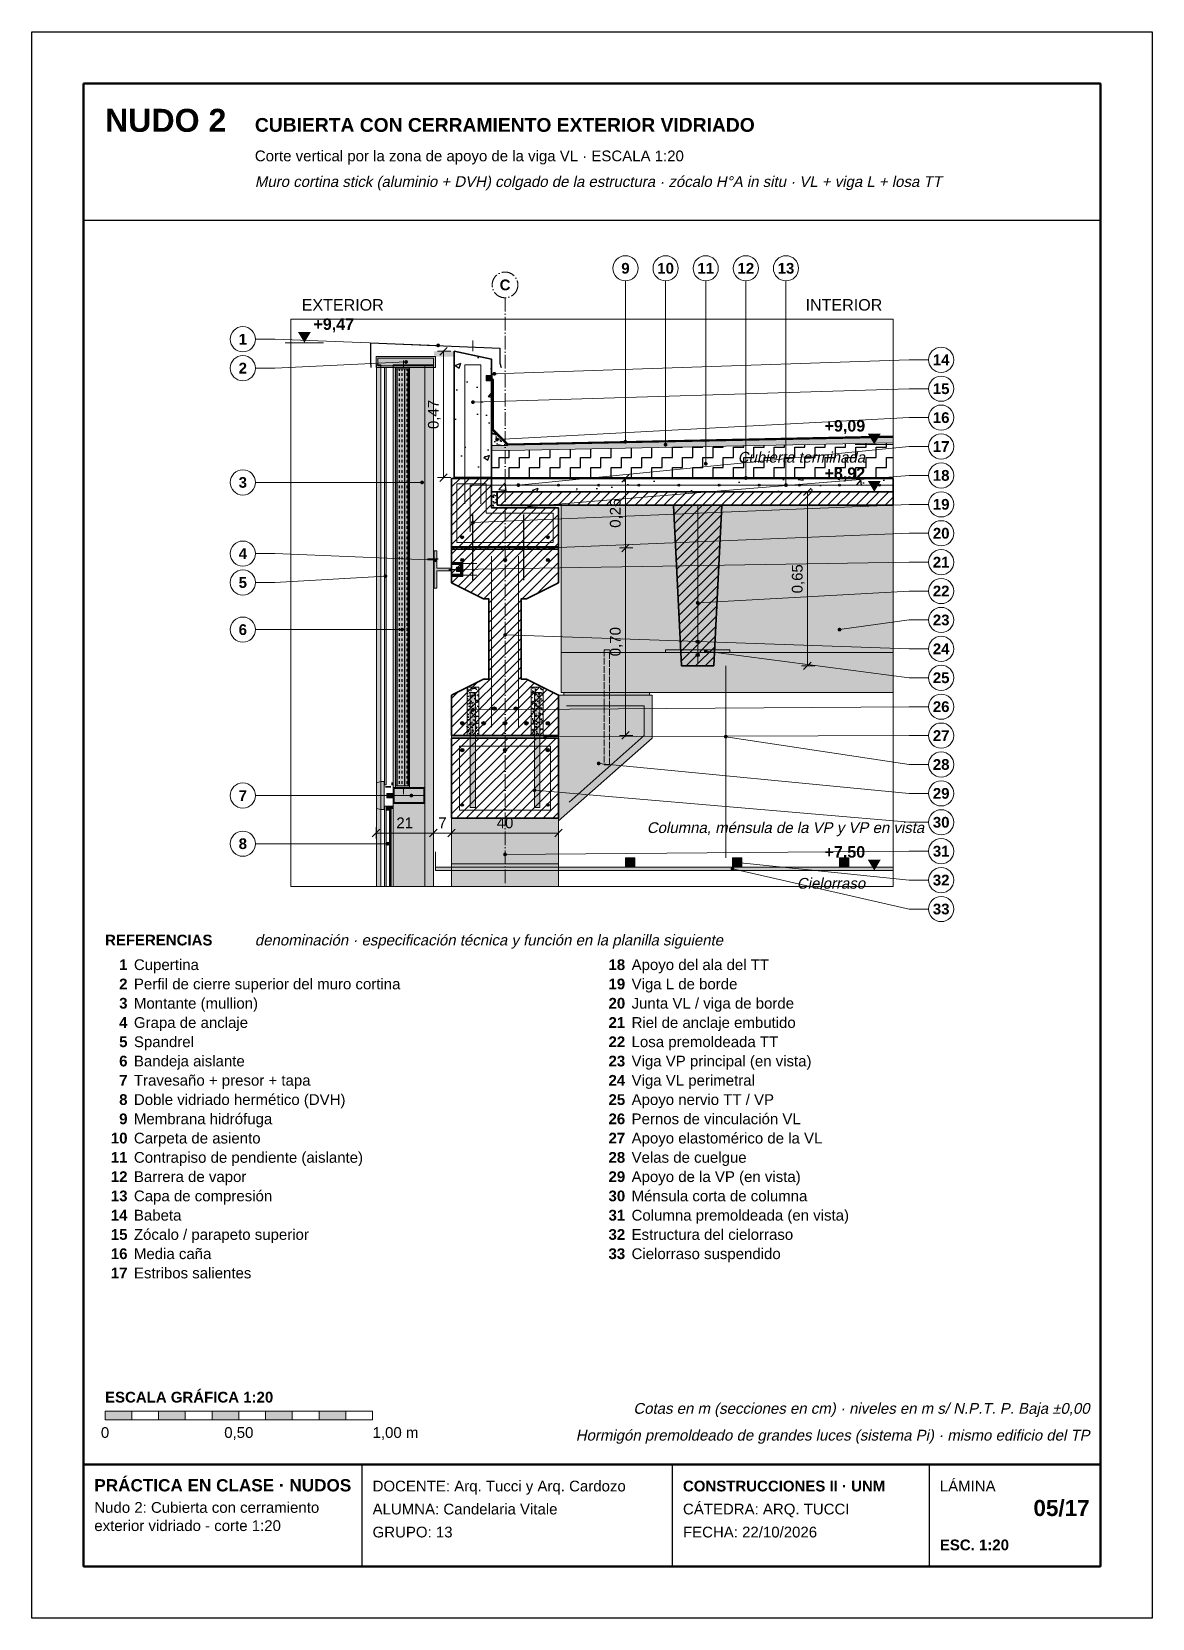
# Model space of a CAD drawing. Header units: millimetres. Extents: x 6 to 4194, y 6 to 5934.
import ezdxf
from ezdxf.enums import TextEntityAlignment as Align

# ---------------------------------------------------------------- set-up
doc = ezdxf.new("R2010")
doc.units = ezdxf.units.MM
doc.header["$LTSCALE"] = 20
doc.linetypes.add('DASHDOT', pattern=[3.556, 2.54, -0.508, 0, -0.508])
doc.linetypes.add('DASHED', pattern=[1.524, 1.27, -0.254])
for name, color, linetype in [('A-ACERO', 250, 'CONTINUOUS'), ('A-AISLACION-EPS', 50, 'CONTINUOUS'), ('A-AISLACION-LANA', 40, 'CONTINUOUS'), ('A-ALUMINIO', 253, 'CONTINUOUS'), ('A-ARMADURAS', 14, 'CONTINUOUS'), ('A-BARRERAS-MEMBRANAS', 7, 'CONTINUOUS'), ('A-CONTORNOS', 7, 'CONTINUOUS'), ('A-GROUT', 251, 'CONTINUOUS'), ('A-HORMIGON-INSITU', 33, 'CONTINUOUS'), ('A-HORMIGON-PREMOLDEADO', 8, 'CONTINUOUS'), ('A-MORTERO-CARPETAS', 252, 'CONTINUOUS'), ('A-NEOPRENO-SELLADORES', 7, 'CONTINUOUS'), ('A-PROYECCION-OCULTO', 8, 'DASHED'), ('A-VIDRIO', 4, 'CONTINUOUS'), ('A-VISTA', 8, 'CONTINUOUS'), ('X-COTAS', 3, 'CONTINUOUS'), ('X-EJES', 1, 'DASHDOT'), ('X-MARCO', 7, 'CONTINUOUS'), ('X-NIVELES', 7, 'CONTINUOUS'), ('X-REFERENCIAS', 1, 'CONTINUOUS'), ('X-ROTULO', 7, 'CONTINUOUS'), ('X-TEXTOS', 7, 'CONTINUOUS')]:
    doc.layers.add(name, color=color, linetype=linetype)
doc.styles.add('ARIAL', font='arial.ttf')
doc.styles.add('ARIAL-B', font='arialbd.ttf')

msp = doc.modelspace()

# ---------------------------------------------------------------- texts
at = {"layer": 'X-COTAS', "style": 'ARIAL'}
for s, p in [('0,47', (1527, 4504)), ('0,26', (2207, 4135)), ('0,65', (2887, 3890)), ('0,70', (2207, 3655))]:
    msp.add_text(s, height=40.1, rotation=90, dxfattribs=at).set_placement(p, align=Align.CENTER)
for s, p in [('21', (1400, 2958)), ('7', (1541, 2958)), ('40', (1775, 2958))]:
    msp.add_text(s, height=40.1, dxfattribs=at).set_placement(p, align=Align.CENTER)
at = {"layer": 'X-EJES', "true_color": 0xcc0000, "style": 'ARIAL-B'}
msp.add_text('C', height=40.1, dxfattribs=at).set_placement((1775, 4968), align=Align.CENTER)
at = {"layer": 'X-NIVELES', "style": 'ARIAL-B'}
msp.add_text('+9,47', height=42.96, dxfattribs=at).set_placement((1059, 4820))
for s, p in [('+9,09', (3121, 4440)), ('+8,92', (3121, 4263)), ('+7,50', (3121, 2848))]:
    msp.add_text(s, height=42.96, dxfattribs=at).set_placement(p, align=Align.RIGHT)
at = {"layer": 'X-NIVELES', "style": 'ARIAL', "oblique": 12}
for s, height, p in [('Cubierta terminada', 40.096, (3121, 4324)), ('Cielorraso', 40.1, (3121, 2732))]:
    msp.add_text(s, height=height, dxfattribs=at).set_placement(p, align=Align.RIGHT)
at = {"layer": 'X-REFERENCIAS', "style": 'ARIAL-B'}
for s, p in [('9', (2225, 5030)), ('10', (2375, 5030)), ('11', (2525, 5030)), ('12', (2675, 5030)), ('13', (2825, 5030)), ('1', (795, 4765)), ('2', (795, 4657)), ('14', (3405, 4688.1)), ('15', (3405, 4580.1)), ('16', (3405, 4472.1)), ('17', (3405, 4364.1)), ('3', (795, 4230)), ('18', (3405, 4256.1)), ('19', (3405, 4148.1)), ('20', (3405, 4040.1)), ('4', (795, 3964)), ('21', (3405, 3932.1)), ('5', (795, 3856)), ('22', (3405, 3824.1)), ('23', (3405, 3716.1)), ('6', (795, 3680)), ('24', (3405, 3608.1)), ('25', (3405, 3500.1)), ('26', (3405, 3392.1)), ('27', (3405, 3284.1)), ('28', (3405, 3176.1)), ('7', (795, 3060)), ('29', (3405, 3068.1)), ('30', (3405, 2960.1)), ('8', (795, 2880)), ('31', (3405, 2852.1)), ('32', (3405, 2744.1)), ('33', (3405, 2636.1))]:
    msp.add_text(s, height=40.1, dxfattribs=at).set_placement(p, align=Align.CENTER)
at = {"layer": 'X-ROTULO'}
for s, height, style, p in [('PRÁCTICA EN CLASE · NUDOS', 45.824, 'ARIAL-B', (240, 480)), ('DOCENTE: Arq. Tucci y Arq. Cardozo', 40.096, 'ARIAL', (1280, 480)), ('CONSTRUCCIONES II · UNM', 40.096, 'ARIAL-B', (2440, 480)), ('LÁMINA', 40.1, 'ARIAL', (3400, 480)), ('Nudo 2: Cubierta con cerramiento', 40.096, 'ARIAL', (240, 400)), ('ALUMNA: Candelaria Vitale', 40.096, 'ARIAL', (1280, 394)), ('CÁTEDRA: ARQ. TUCCI', 40.096, 'ARIAL', (2440, 394)), ('exterior vidriado - corte 1:20', 40.096, 'ARIAL', (240, 332)), ('GRUPO: 13', 40.1, 'ARIAL', (1280, 308)), ('FECHA: 22/10/2026', 40.096, 'ARIAL', (2440, 308)), ('ESC. 1:20', 40.1, 'ARIAL-B', (3400, 260))]:
    msp.add_text(s, height=height, dxfattribs=dict(at, style=style)).set_placement(p)
at = {"layer": 'X-ROTULO', "style": 'ARIAL-B'}
msp.add_text('05/17', height=60.14, dxfattribs=at).set_placement((3960, 388), align=Align.RIGHT)
at = {"layer": 'X-TEXTOS'}
for s, height, style, p in [('NUDO 2', 85.92, 'ARIAL-B', (280, 5560)), ('CUBIERTA CON CERRAMIENTO EXTERIOR VIDRIADO', 51.552, 'ARIAL-B', (840, 5560)), ('Corte vertical por la zona de apoyo de la viga VL · ESCALA 1:20', 40.096, 'ARIAL', (840, 5450)), ('EXTERIOR', 42.96, 'ARIAL', (1015, 4892)), ('REFERENCIAS', 40.096, 'ARIAL-B', (280, 2520)), ('Cupertina', 40.1, 'ARIAL', (388, 2428)), ('Apoyo del ala del TT', 40.096, 'ARIAL', (2248, 2428)), ('Perfil de cierre superior del muro cortina', 40.096, 'ARIAL', (388, 2356)), ('Viga L de borde', 40.096, 'ARIAL', (2248, 2356)), ('Montante (mullion)', 40.096, 'ARIAL', (388, 2284)), ('Junta VL / viga de borde', 40.096, 'ARIAL', (2248, 2284)), ('Grapa de anclaje', 40.096, 'ARIAL', (388, 2212)), ('Riel de anclaje embutido', 40.096, 'ARIAL', (2248, 2212)), ('Spandrel', 40.1, 'ARIAL', (388, 2140)), ('Losa premoldeada TT', 40.096, 'ARIAL', (2248, 2140)), ('Bandeja aislante', 40.096, 'ARIAL', (388, 2068)), ('Viga VP principal (en vista)', 40.096, 'ARIAL', (2248, 2068)), ('Travesaño + presor + tapa', 40.096, 'ARIAL', (388, 1996)), ('Viga VL perimetral', 40.096, 'ARIAL', (2248, 1996)), ('Doble vidriado hermético (DVH)', 40.096, 'ARIAL', (388, 1924)), ('Apoyo nervio TT / VP', 40.096, 'ARIAL', (2248, 1924)), ('Membrana hidrófuga', 40.096, 'ARIAL', (388, 1852)), ('Pernos de vinculación VL', 40.096, 'ARIAL', (2248, 1852)), ('Carpeta de asiento', 40.096, 'ARIAL', (388, 1780)), ('Apoyo elastomérico de la VL', 40.096, 'ARIAL', (2248, 1780)), ('Contrapiso de pendiente (aislante)', 40.096, 'ARIAL', (388, 1708)), ('Velas de cuelgue', 40.096, 'ARIAL', (2248, 1708)), ('Barrera de vapor', 40.096, 'ARIAL', (388, 1636)), ('Apoyo de la VP (en vista)', 40.096, 'ARIAL', (2248, 1636)), ('Capa de compresión', 40.096, 'ARIAL', (388, 1564)), ('Ménsula corta de columna', 40.096, 'ARIAL', (2248, 1564)), ('Babeta', 40.1, 'ARIAL', (388, 1492)), ('Columna premoldeada (en vista)', 40.096, 'ARIAL', (2248, 1492)), ('Zócalo / parapeto superior', 40.096, 'ARIAL', (388, 1420)), ('Estructura del cielorraso', 40.096, 'ARIAL', (2248, 1420)), ('Media caña', 40.1, 'ARIAL', (388, 1348)), ('Cielorraso suspendido', 40.096, 'ARIAL', (2248, 1348)), ('Estribos salientes', 40.096, 'ARIAL', (388, 1276)), ('ESCALA GRÁFICA 1:20', 40.096, 'ARIAL-B', (280, 812)), ('1,00 m', 40.1, 'ARIAL', (1280, 680))]:
    msp.add_text(s, height=height, dxfattribs=dict(at, style=style)).set_placement(p)
at = {"layer": 'X-TEXTOS', "style": 'ARIAL', "oblique": 12}
for s, p in [('Muro cortina stick (aluminio + DVH) colgado de la estructura · zócalo H°A in situ · VL + viga L + losa TT', (840, 5354)), ('Columna, ménsula de la VP y VP en vista', (2305, 2940)), ('denominación · especificación técnica y función en la planilla siguiente', (840, 2520))]:
    msp.add_text(s, height=40.096, dxfattribs=at).set_placement(p)
at = {"layer": 'X-TEXTOS'}
for s, height, style, p in [('INTERIOR', 42.96, 'ARIAL', (3185, 4892)), ('1', 40.1, 'ARIAL-B', (364, 2428)), ('18', 40.1, 'ARIAL-B', (2224, 2428)), ('2', 40.1, 'ARIAL-B', (364, 2356)), ('19', 40.1, 'ARIAL-B', (2224, 2356)), ('3', 40.1, 'ARIAL-B', (364, 2284)), ('20', 40.1, 'ARIAL-B', (2224, 2284)), ('21', 40.1, 'ARIAL-B', (2224, 2212)), ('4', 40.1, 'ARIAL-B', (364, 2212)), ('5', 40.1, 'ARIAL-B', (364, 2140)), ('22', 40.1, 'ARIAL-B', (2224, 2140)), ('6', 40.1, 'ARIAL-B', (364, 2068)), ('23', 40.1, 'ARIAL-B', (2224, 2068)), ('7', 40.1, 'ARIAL-B', (364, 1996)), ('24', 40.1, 'ARIAL-B', (2224, 1996)), ('8', 40.1, 'ARIAL-B', (364, 1924)), ('25', 40.1, 'ARIAL-B', (2224, 1924)), ('9', 40.1, 'ARIAL-B', (364, 1852)), ('26', 40.1, 'ARIAL-B', (2224, 1852)), ('10', 40.1, 'ARIAL-B', (364, 1780)), ('27', 40.1, 'ARIAL-B', (2224, 1780)), ('11', 40.1, 'ARIAL-B', (364, 1708)), ('28', 40.1, 'ARIAL-B', (2224, 1708)), ('12', 40.1, 'ARIAL-B', (364, 1636)), ('29', 40.1, 'ARIAL-B', (2224, 1636)), ('13', 40.1, 'ARIAL-B', (364, 1564)), ('30', 40.1, 'ARIAL-B', (2224, 1564)), ('14', 40.1, 'ARIAL-B', (364, 1492)), ('31', 40.1, 'ARIAL-B', (2224, 1492)), ('15', 40.1, 'ARIAL-B', (364, 1420)), ('32', 40.1, 'ARIAL-B', (2224, 1420)), ('16', 40.1, 'ARIAL-B', (364, 1348)), ('33', 40.1, 'ARIAL-B', (2224, 1348)), ('17', 40.1, 'ARIAL-B', (364, 1276))]:
    msp.add_text(s, height=height, dxfattribs=dict(at, style=style)).set_placement(p, align=Align.RIGHT)
at = {"layer": 'X-TEXTOS', "style": 'ARIAL', "oblique": 12}
for s, p in [('Cotas en m (secciones en cm) · niveles en m s/ N.P.T. P. Baja ±0,00', (3960, 770)), ('Hormigón premoldeado de grandes luces (sistema Pi) · mismo edificio del TP', (3960, 670))]:
    msp.add_text(s, height=40.096, dxfattribs=at).set_placement(p, align=Align.RIGHT)
at = {"layer": 'X-TEXTOS', "style": 'ARIAL'}
for s, p in [('0', (280, 680)), ('0,50', (780, 680))]:
    msp.add_text(s, height=40.1, dxfattribs=at).set_placement(p, align=Align.CENTER)

# ---------------------------------------------------------------- hatches: boundary and pattern name
at = {"layer": 'A-ACERO', "true_color": 0x3b3b3b}
h = msp.add_hatch(color=256, dxfattribs=at)
h.dxf.hatch_style = 1
h.paths.add_polyline_path([(1365, 3110), (1418, 3110), (1418, 4680), (1365, 4680), (1365, 4674), (1412, 4674), (1412, 3116), (1365, 3116)])
h = msp.add_hatch(color=256, dxfattribs=at)
h.dxf.hatch_style = 1
h.paths.add_polyline_path([(1510, 3855), (1520, 3855), (1520, 3920), (1575, 3920), (1575, 3930), (1520, 3930), (1520, 3995), (1510, 3995)])
h = msp.add_hatch(color=256, dxfattribs=at)
h.dxf.hatch_style = 1
h.paths.add_polyline_path([(1575, 3899), (1617, 3899), (1617, 3951), (1575, 3951), (1575, 3943), (1609, 3943), (1609, 3907), (1575, 3907)])
at = {"layer": 'A-ACERO', "true_color": 0x555555}
h = msp.add_hatch(color=256, dxfattribs=at)
h.dxf.hatch_style = 1
h.paths.add_polyline_path([(1593, 3917), (1609, 3917), (1609, 3933), (1593, 3933)])
at = {"layer": 'A-ACERO', "true_color": 0x3b3b3b}
h = msp.add_hatch(color=256, dxfattribs=at)
h.dxf.hatch_style = 1
h.paths.add_polyline_path([(1645, 3295), (1665, 3295), (1665, 3465), (1645, 3465)])
h = msp.add_hatch(color=256, dxfattribs=at)
h.dxf.hatch_style = 1
h.paths.add_polyline_path([(1885, 3295), (1905, 3295), (1905, 3465), (1885, 3465)])
h = msp.add_hatch(color=256, dxfattribs=at)
h.dxf.hatch_style = 1
h.paths.add_polyline_path([(1645, 3035), (1665, 3035), (1665, 3295), (1645, 3295)])
h = msp.add_hatch(color=256, dxfattribs=at)
h.dxf.hatch_style = 1
h.paths.add_polyline_path([(1885, 3035), (1905, 3035), (1905, 3295), (1885, 3295)])
at = {"layer": 'A-ACERO', "true_color": 0x333333}
h = msp.add_hatch(color=256, dxfattribs=at)
h.dxf.hatch_style = 1
h.paths.add_polyline_path([(1327, 3110), (1349, 3110), (1349, 3116), (1327, 3116)])
at = {"layer": 'A-AISLACION-EPS'}
h = msp.add_hatch(dxfattribs=at)
h.set_pattern_fill('ZIGZAG', color=256, scale=6)
h.paths.add_polyline_path([(1725, 4268), (3225, 4268), (3225, 4398), (1725, 4368)])
at = {"layer": 'A-AISLACION-LANA'}
h = msp.add_hatch(dxfattribs=at)
h.set_pattern_fill('INSUL', color=256, scale=3, angle=90)
h.paths.add_polyline_path([(1365, 3116), (1415, 3116), (1415, 4674), (1365, 4674)])
at = {"layer": 'A-ALUMINIO', "true_color": 0x9aa3ab}
h = msp.add_hatch(color=256, dxfattribs=at)
h.dxf.hatch_style = 1
h.paths.add_polyline_path([(1293, 4680), (1515, 4680), (1515, 4720), (1293, 4720)])
at = {"layer": 'A-ALUMINIO', "true_color": 0xb9c0c6}
h = msp.add_hatch(color=256, dxfattribs=at)
h.dxf.hatch_style = 1
h.paths.add_polyline_path([(1295, 3032), (1311, 3028), (1311, 3132), (1295, 3128)])
at = {"layer": 'A-ALUMINIO', "true_color": 0x9aa3ab}
h = msp.add_hatch(color=256, dxfattribs=at)
h.dxf.hatch_style = 1
h.paths.add_polyline_path([(1311, 3028), (1323, 3028), (1323, 3132), (1311, 3132)])
h = msp.add_hatch(color=256, dxfattribs=at)
h.dxf.hatch_style = 1
h.paths.add_polyline_path([(1333, 3072), (1357, 3072), (1357, 3088), (1333, 3088)])
h = msp.add_hatch(color=256, dxfattribs=at)
h.dxf.hatch_style = 1
h.paths.add_polyline_path([(1357, 3050), (1475, 3050), (1475, 3110), (1357, 3110)])
h = msp.add_hatch(color=256, dxfattribs=at)
h.dxf.hatch_style = 1
h.paths.add_polyline_path([(1331, 3026), (1343, 3026), (1343, 3040), (1331, 3040)])
h = msp.add_hatch(color=256, dxfattribs=at)
h.dxf.hatch_style = 1
h.paths.add_polyline_path([(2225, 2812.5), (2260, 2812.5), (2260, 2847), (2225, 2847)])
h = msp.add_hatch(color=256, dxfattribs=at)
h.dxf.hatch_style = 1
h.paths.add_polyline_path([(2625, 2812.5), (2660, 2812.5), (2660, 2847), (2625, 2847)])
h = msp.add_hatch(color=256, dxfattribs=at)
h.dxf.hatch_style = 1
h.paths.add_polyline_path([(3025, 2812.5), (3060, 2812.5), (3060, 2847), (3025, 2847)])
at = {"layer": 'A-ARMADURAS'}
h = msp.add_hatch(color=256, dxfattribs=at)
h.dxf.hatch_style = 1
h.paths.add_polyline_path([(1828.4, 4240), (1828.2, 4241.1), (1827.8, 4242), (1827, 4242.8), (1826.1, 4243.2), (1825, 4243.4), (1823.9, 4243.2), (1823, 4242.8), (1822.2, 4242), (1821.8, 4241.1), (1821.6, 4240), (1821.8, 4238.9), (1822.2, 4238), (1823, 4237.2), (1823.9, 4236.8), (1825, 4236.6), (1826.1, 4236.8), (1827, 4237.2), (1827.8, 4238), (1828.2, 4238.9)])
h = msp.add_hatch(color=256, dxfattribs=at)
h.dxf.hatch_style = 1
h.paths.add_polyline_path([(1978.4, 4240), (1978.2, 4241.1), (1977.8, 4242), (1977, 4242.8), (1976.1, 4243.2), (1975, 4243.4), (1973.9, 4243.2), (1973, 4242.8), (1972.2, 4242), (1971.8, 4241.1), (1971.6, 4240), (1971.8, 4238.9), (1972.2, 4238), (1973, 4237.2), (1973.9, 4236.8), (1975, 4236.6), (1976.1, 4236.8), (1977, 4237.2), (1977.8, 4238), (1978.2, 4238.9)])
h = msp.add_hatch(color=256, dxfattribs=at)
h.dxf.hatch_style = 1
h.paths.add_polyline_path([(2128.4, 4240), (2128.2, 4241.1), (2127.8, 4242), (2127, 4242.8), (2126.1, 4243.2), (2125, 4243.4), (2123.9, 4243.2), (2123, 4242.8), (2122.2, 4242), (2121.8, 4241.1), (2121.6, 4240), (2121.8, 4238.9), (2122.2, 4238), (2123, 4237.2), (2123.9, 4236.8), (2125, 4236.6), (2126.1, 4236.8), (2127, 4237.2), (2127.8, 4238), (2128.2, 4238.9)])
h = msp.add_hatch(color=256, dxfattribs=at)
h.dxf.hatch_style = 1
h.paths.add_polyline_path([(2278.4, 4240), (2278.2, 4241.1), (2277.8, 4242), (2277, 4242.8), (2276.1, 4243.2), (2275, 4243.4), (2273.9, 4243.2), (2273, 4242.8), (2272.2, 4242), (2271.8, 4241.1), (2271.6, 4240), (2271.8, 4238.9), (2272.2, 4238), (2273, 4237.2), (2273.9, 4236.8), (2275, 4236.6), (2276.1, 4236.8), (2277, 4237.2), (2277.8, 4238), (2278.2, 4238.9)])
h = msp.add_hatch(color=256, dxfattribs=at)
h.dxf.hatch_style = 1
h.paths.add_polyline_path([(2428.4, 4240), (2428.2, 4241.1), (2427.8, 4242), (2427, 4242.8), (2426.1, 4243.2), (2425, 4243.4), (2423.9, 4243.2), (2423, 4242.8), (2422.2, 4242), (2421.8, 4241.1), (2421.6, 4240), (2421.8, 4238.9), (2422.2, 4238), (2423, 4237.2), (2423.9, 4236.8), (2425, 4236.6), (2426.1, 4236.8), (2427, 4237.2), (2427.8, 4238), (2428.2, 4238.9)])
h = msp.add_hatch(color=256, dxfattribs=at)
h.dxf.hatch_style = 1
h.paths.add_polyline_path([(2578.4, 4240), (2578.2, 4241.1), (2577.8, 4242), (2577, 4242.8), (2576.1, 4243.2), (2575, 4243.4), (2573.9, 4243.2), (2573, 4242.8), (2572.2, 4242), (2571.8, 4241.1), (2571.6, 4240), (2571.8, 4238.9), (2572.2, 4238), (2573, 4237.2), (2573.9, 4236.8), (2575, 4236.6), (2576.1, 4236.8), (2577, 4237.2), (2577.8, 4238), (2578.2, 4238.9)])
h = msp.add_hatch(color=256, dxfattribs=at)
h.dxf.hatch_style = 1
h.paths.add_polyline_path([(2728.4, 4240), (2728.2, 4241.1), (2727.8, 4242), (2727, 4242.8), (2726.1, 4243.2), (2725, 4243.4), (2723.9, 4243.2), (2723, 4242.8), (2722.2, 4242), (2721.8, 4241.1), (2721.6, 4240), (2721.8, 4238.9), (2722.2, 4238), (2723, 4237.2), (2723.9, 4236.8), (2725, 4236.6), (2726.1, 4236.8), (2727, 4237.2), (2727.8, 4238), (2728.2, 4238.9)])
h = msp.add_hatch(color=256, dxfattribs=at)
h.dxf.hatch_style = 1
h.paths.add_polyline_path([(2878.4, 4240), (2878.2, 4241.1), (2877.8, 4242), (2877, 4242.8), (2876.1, 4243.2), (2875, 4243.4), (2873.9, 4243.2), (2873, 4242.8), (2872.2, 4242), (2871.8, 4241.1), (2871.6, 4240), (2871.8, 4238.9), (2872.2, 4238), (2873, 4237.2), (2873.9, 4236.8), (2875, 4236.6), (2876.1, 4236.8), (2877, 4237.2), (2877.8, 4238), (2878.2, 4238.9)])
h = msp.add_hatch(color=256, dxfattribs=at)
h.dxf.hatch_style = 1
h.paths.add_polyline_path([(3028.4, 4240), (3028.2, 4241.1), (3027.8, 4242), (3027, 4242.8), (3026.1, 4243.2), (3025, 4243.4), (3023.9, 4243.2), (3023, 4242.8), (3022.2, 4242), (3021.8, 4241.1), (3021.6, 4240), (3021.8, 4238.9), (3022.2, 4238), (3023, 4237.2), (3023.9, 4236.8), (3025, 4236.6), (3026.1, 4236.8), (3027, 4237.2), (3027.8, 4238), (3028.2, 4238.9)])
h = msp.add_hatch(color=256, dxfattribs=at)
h.dxf.hatch_style = 1
h.paths.add_polyline_path([(3178.4, 4240), (3178.2, 4241.1), (3177.8, 4242), (3177, 4242.8), (3176.1, 4243.2), (3175, 4243.4), (3173.9, 4243.2), (3173, 4242.8), (3172.2, 4242), (3171.8, 4241.1), (3171.6, 4240), (3171.8, 4238.9), (3172.2, 4238), (3173, 4237.2), (3173.9, 4236.8), (3175, 4236.6), (3176.1, 4236.8), (3177, 4237.2), (3177.8, 4238), (3178.2, 4238.9)])
h = msp.add_hatch(color=256, dxfattribs=at)
h.dxf.hatch_style = 1
h.paths.add_polyline_path([(1620.2, 4045), (1619.9, 4046.6), (1619.2, 4048.1), (1618.1, 4049.2), (1616.6, 4049.9), (1615, 4050.2), (1613.4, 4049.9), (1611.9, 4049.2), (1610.8, 4048.1), (1610.1, 4046.6), (1609.8, 4045), (1610.1, 4043.4), (1610.8, 4041.9), (1611.9, 4040.8), (1613.4, 4040.1), (1615, 4039.8), (1616.6, 4040.1), (1618.1, 4040.8), (1619.2, 4041.9), (1619.9, 4043.4)])
h = msp.add_hatch(color=256, dxfattribs=at)
h.dxf.hatch_style = 1
h.paths.add_polyline_path([(1940.2, 4045), (1939.9, 4046.6), (1939.2, 4048.1), (1938.1, 4049.2), (1936.6, 4049.9), (1935, 4050.2), (1933.4, 4049.9), (1931.9, 4049.2), (1930.8, 4048.1), (1930.1, 4046.6), (1929.8, 4045), (1930.1, 4043.4), (1930.8, 4041.9), (1931.9, 4040.8), (1933.4, 4040.1), (1935, 4039.8), (1936.6, 4040.1), (1938.1, 4040.8), (1939.2, 4041.9), (1939.9, 4043.4)])
h = msp.add_hatch(color=256, dxfattribs=at)
h.dxf.hatch_style = 1
h.paths.add_polyline_path([(1620.6, 3960), (1620.3, 3961.7), (1619.5, 3963.3), (1618.3, 3964.5), (1616.7, 3965.3), (1615, 3965.6), (1613.3, 3965.3), (1611.7, 3964.5), (1610.5, 3963.3), (1609.7, 3961.7), (1609.4, 3960), (1609.7, 3958.3), (1610.5, 3956.7), (1611.7, 3955.5), (1613.3, 3954.7), (1615, 3954.4), (1616.7, 3954.7), (1618.3, 3955.5), (1619.5, 3956.7), (1620.3, 3958.3)])
h = msp.add_hatch(color=256, dxfattribs=at)
h.dxf.hatch_style = 1
h.paths.add_polyline_path([(1780.6, 3960), (1780.3, 3961.7), (1779.5, 3963.3), (1778.3, 3964.5), (1776.7, 3965.3), (1775, 3965.6), (1773.3, 3965.3), (1771.7, 3964.5), (1770.5, 3963.3), (1769.7, 3961.7), (1769.4, 3960), (1769.7, 3958.3), (1770.5, 3956.7), (1771.7, 3955.5), (1773.3, 3954.7), (1775, 3954.4), (1776.7, 3954.7), (1778.3, 3955.5), (1779.5, 3956.7), (1780.3, 3958.3)])
h = msp.add_hatch(color=256, dxfattribs=at)
h.dxf.hatch_style = 1
h.paths.add_polyline_path([(1940.6, 3960), (1940.3, 3961.7), (1939.5, 3963.3), (1938.3, 3964.5), (1936.7, 3965.3), (1935, 3965.6), (1933.3, 3965.3), (1931.7, 3964.5), (1930.5, 3963.3), (1929.7, 3961.7), (1929.4, 3960), (1929.7, 3958.3), (1930.5, 3956.7), (1931.7, 3955.5), (1933.3, 3954.7), (1935, 3954.4), (1936.7, 3954.7), (1938.3, 3955.5), (1939.5, 3956.7), (1940.3, 3958.3)])
h = msp.add_hatch(color=256, dxfattribs=at)
h.dxf.hatch_style = 1
h.paths.add_polyline_path([(2501, 3655), (2500.7, 3656.9), (2499.9, 3658.5), (2498.5, 3659.9), (2496.9, 3660.7), (2495, 3661), (2493.1, 3660.7), (2491.5, 3659.9), (2490.1, 3658.5), (2489.3, 3656.9), (2489, 3655), (2489.3, 3653.1), (2490.1, 3651.5), (2491.5, 3650.1), (2493.1, 3649.3), (2495, 3649), (2496.9, 3649.3), (2498.5, 3650.1), (2499.9, 3651.5), (2500.7, 3653.1)])
h = msp.add_hatch(color=256, dxfattribs=at)
h.dxf.hatch_style = 1
h.paths.add_polyline_path([(2501, 3605), (2500.7, 3606.9), (2499.9, 3608.5), (2498.5, 3609.9), (2496.9, 3610.7), (2495, 3611), (2493.1, 3610.7), (2491.5, 3609.9), (2490.1, 3608.5), (2489.3, 3606.9), (2489, 3605), (2489.3, 3603.1), (2490.1, 3601.5), (2491.5, 3600.1), (2493.1, 3599.3), (2495, 3599), (2496.9, 3599.3), (2498.5, 3600.1), (2499.9, 3601.5), (2500.7, 3603.1)])
h = msp.add_hatch(color=256, dxfattribs=at)
h.dxf.hatch_style = 1
h.paths.add_polyline_path([(1741.4, 3405), (1741.1, 3407), (1740.2, 3408.8), (1738.8, 3410.2), (1737, 3411.1), (1735, 3411.4), (1733, 3411.1), (1731.2, 3410.2), (1729.8, 3408.8), (1728.9, 3407), (1728.6, 3405), (1728.9, 3403), (1729.8, 3401.2), (1731.2, 3399.8), (1733, 3398.9), (1735, 3398.6), (1737, 3398.9), (1738.8, 3399.8), (1740.2, 3401.2), (1741.1, 3403)])
h = msp.add_hatch(color=256, dxfattribs=at)
h.dxf.hatch_style = 1
h.paths.add_polyline_path([(1821.4, 3405), (1821.1, 3407), (1820.2, 3408.8), (1818.8, 3410.2), (1817, 3411.1), (1815, 3411.4), (1813, 3411.1), (1811.2, 3410.2), (1809.8, 3408.8), (1808.9, 3407), (1808.6, 3405), (1808.9, 3403), (1809.8, 3401.2), (1811.2, 3399.8), (1813, 3398.9), (1815, 3398.6), (1817, 3398.9), (1818.8, 3399.8), (1820.2, 3401.2), (1821.1, 3403)])
h = msp.add_hatch(color=256, dxfattribs=at)
h.dxf.hatch_style = 1
h.paths.add_polyline_path([(1621.4, 3350), (1621.1, 3352), (1620.2, 3353.8), (1618.8, 3355.2), (1617, 3356.1), (1615, 3356.4), (1613, 3356.1), (1611.2, 3355.2), (1609.8, 3353.8), (1608.9, 3352), (1608.6, 3350), (1608.9, 3348), (1609.8, 3346.2), (1611.2, 3344.8), (1613, 3343.9), (1615, 3343.6), (1617, 3343.9), (1618.8, 3344.8), (1620.2, 3346.2), (1621.1, 3348)])
h = msp.add_hatch(color=256, dxfattribs=at)
h.dxf.hatch_style = 1
h.paths.add_polyline_path([(1701.4, 3350), (1701.1, 3352), (1700.2, 3353.8), (1698.8, 3355.2), (1697, 3356.1), (1695, 3356.4), (1693, 3356.1), (1691.2, 3355.2), (1689.8, 3353.8), (1688.9, 3352), (1688.6, 3350), (1688.9, 3348), (1689.8, 3346.2), (1691.2, 3344.8), (1693, 3343.9), (1695, 3343.6), (1697, 3343.9), (1698.8, 3344.8), (1700.2, 3346.2), (1701.1, 3348)])
h = msp.add_hatch(color=256, dxfattribs=at)
h.dxf.hatch_style = 1
h.paths.add_polyline_path([(1781.4, 3350), (1781.1, 3352), (1780.2, 3353.8), (1778.8, 3355.2), (1777, 3356.1), (1775, 3356.4), (1773, 3356.1), (1771.2, 3355.2), (1769.8, 3353.8), (1768.9, 3352), (1768.6, 3350), (1768.9, 3348), (1769.8, 3346.2), (1771.2, 3344.8), (1773, 3343.9), (1775, 3343.6), (1777, 3343.9), (1778.8, 3344.8), (1780.2, 3346.2), (1781.1, 3348)])
h = msp.add_hatch(color=256, dxfattribs=at)
h.dxf.hatch_style = 1
h.paths.add_polyline_path([(1861.4, 3350), (1861.1, 3352), (1860.2, 3353.8), (1858.8, 3355.2), (1857, 3356.1), (1855, 3356.4), (1853, 3356.1), (1851.2, 3355.2), (1849.8, 3353.8), (1848.9, 3352), (1848.6, 3350), (1848.9, 3348), (1849.8, 3346.2), (1851.2, 3344.8), (1853, 3343.9), (1855, 3343.6), (1857, 3343.9), (1858.8, 3344.8), (1860.2, 3346.2), (1861.1, 3348)])
h = msp.add_hatch(color=256, dxfattribs=at)
h.dxf.hatch_style = 1
h.paths.add_polyline_path([(1941.4, 3350), (1941.1, 3352), (1940.2, 3353.8), (1938.8, 3355.2), (1937, 3356.1), (1935, 3356.4), (1933, 3356.1), (1931.2, 3355.2), (1929.8, 3353.8), (1928.9, 3352), (1928.6, 3350), (1928.9, 3348), (1929.8, 3346.2), (1931.2, 3344.8), (1933, 3343.9), (1935, 3343.6), (1937, 3343.9), (1938.8, 3344.8), (1940.2, 3346.2), (1941.1, 3348)])
h = msp.add_hatch(color=256, dxfattribs=at)
h.dxf.hatch_style = 1
h.paths.add_polyline_path([(1621, 3250), (1620.7, 3251.9), (1619.9, 3253.5), (1618.5, 3254.9), (1616.9, 3255.7), (1615, 3256), (1613.1, 3255.7), (1611.5, 3254.9), (1610.1, 3253.5), (1609.3, 3251.9), (1609, 3250), (1609.3, 3248.1), (1610.1, 3246.5), (1611.5, 3245.1), (1613.1, 3244.3), (1615, 3244), (1616.9, 3244.3), (1618.5, 3245.1), (1619.9, 3246.5), (1620.7, 3248.1)])
h = msp.add_hatch(color=256, dxfattribs=at)
h.dxf.hatch_style = 1
h.paths.add_polyline_path([(1781, 3250), (1780.7, 3251.9), (1779.9, 3253.5), (1778.5, 3254.9), (1776.9, 3255.7), (1775, 3256), (1773.1, 3255.7), (1771.5, 3254.9), (1770.1, 3253.5), (1769.3, 3251.9), (1769, 3250), (1769.3, 3248.1), (1770.1, 3246.5), (1771.5, 3245.1), (1773.1, 3244.3), (1775, 3244), (1776.9, 3244.3), (1778.5, 3245.1), (1779.9, 3246.5), (1780.7, 3248.1)])
h = msp.add_hatch(color=256, dxfattribs=at)
h.dxf.hatch_style = 1
h.paths.add_polyline_path([(1941, 3250), (1940.7, 3251.9), (1939.9, 3253.5), (1938.5, 3254.9), (1936.9, 3255.7), (1935, 3256), (1933.1, 3255.7), (1931.5, 3254.9), (1930.1, 3253.5), (1929.3, 3251.9), (1929, 3250), (1929.3, 3248.1), (1930.1, 3246.5), (1931.5, 3245.1), (1933.1, 3244.3), (1935, 3244), (1936.9, 3244.3), (1938.5, 3245.1), (1939.9, 3246.5), (1940.7, 3248.1)])
h = msp.add_hatch(color=256, dxfattribs=at)
h.dxf.hatch_style = 1
h.paths.add_polyline_path([(1619.8, 3045), (1619.6, 3046.5), (1618.9, 3047.8), (1617.8, 3048.9), (1616.5, 3049.6), (1615, 3049.8), (1613.5, 3049.6), (1612.2, 3048.9), (1611.1, 3047.8), (1610.4, 3046.5), (1610.2, 3045), (1610.4, 3043.5), (1611.1, 3042.2), (1612.2, 3041.1), (1613.5, 3040.4), (1615, 3040.2), (1616.5, 3040.4), (1617.8, 3041.1), (1618.9, 3042.2), (1619.6, 3043.5)])
h = msp.add_hatch(color=256, dxfattribs=at)
h.dxf.hatch_style = 1
h.paths.add_polyline_path([(1939.8, 3045), (1939.6, 3046.5), (1938.9, 3047.8), (1937.8, 3048.9), (1936.5, 3049.6), (1935, 3049.8), (1933.5, 3049.6), (1932.2, 3048.9), (1931.1, 3047.8), (1930.4, 3046.5), (1930.2, 3045), (1930.4, 3043.5), (1931.1, 3042.2), (1932.2, 3041.1), (1933.5, 3040.4), (1935, 3040.2), (1936.5, 3040.4), (1937.8, 3041.1), (1938.9, 3042.2), (1939.6, 3043.5)])
at = {"layer": 'A-BARRERAS-MEMBRANAS', "true_color": 0x000000}
h = msp.add_hatch(color=256, dxfattribs=at)
h.dxf.hatch_style = 1
h.paths.add_polyline_path([(1575, 4265), (3225, 4265), (3225, 4268), (1575, 4268)])
at = {"layer": 'A-GROUT'}
h = msp.add_hatch(dxfattribs=at)
h.set_pattern_fill('AR-SAND', color=256, scale=0.4)
h.paths.add_polyline_path([(1725, 4155), (1745, 4155), (1745, 4215), (1725, 4215)])
h = msp.add_hatch(dxfattribs=at)
h.set_pattern_fill('AR-SAND', color=256, scale=0.4)
h.paths.add_polyline_path([(1575, 4000), (1975, 4000), (1975, 4010), (1575, 4010)])
h = msp.add_hatch(dxfattribs=at)
h.set_pattern_fill('AR-SAND', color=256, scale=0.4)
h.paths.add_polyline_path([(1633, 3305), (1677, 3305), (1677, 3485), (1633, 3485)])
h = msp.add_hatch(dxfattribs=at)
h.set_pattern_fill('AR-SAND', color=256, scale=0.4)
h.paths.add_polyline_path([(1873, 3305), (1917, 3305), (1917, 3485), (1873, 3485)])
at = {"layer": 'A-HORMIGON-INSITU'}
h = msp.add_hatch(dxfattribs=at)
h.set_pattern_fill('AR-CONC', color=256, scale=1.2)
h.paths.add_polyline_path([(1585, 4268), (1725, 4268), (1725, 4710), (1585, 4740)])
h = msp.add_hatch(dxfattribs=at)
h.set_pattern_fill('AR-CONC', color=256, scale=1.2)
h.paths.add_polyline_path([(1725, 4215), (3225, 4215), (3225, 4265), (1725, 4265)])
at = {"layer": 'A-HORMIGON-PREMOLDEADO'}
h = msp.add_hatch(dxfattribs=at)
h.set_pattern_fill('ANSI31', color=256, scale=8)
h.paths.add_polyline_path([(1575, 4005), (1975, 4005), (1975, 4155), (1725, 4155), (1725, 4265), (1575, 4265)])
h = msp.add_hatch(dxfattribs=at)
h.set_pattern_fill('ANSI31', color=256, scale=8)
h.paths.add_polyline_path([(1745, 4165), (3225, 4165), (3225, 4215), (1745, 4215)])
h = msp.add_hatch(dxfattribs=at)
h.set_pattern_fill('ANSI31', color=256, scale=8)
h.paths.add_polyline_path([(2405, 4165), (2585, 4165), (2555, 3565), (2435, 3565)])
h = msp.add_hatch(dxfattribs=at)
h.set_pattern_fill('ANSI31', color=256, scale=8)
h.paths.add_polyline_path([(1575, 3305), (1975, 3305), (1975, 3455), (1855, 3515), (1835, 3515), (1835, 3815), (1855, 3815), (1975, 3875), (1975, 4005), (1575, 4005), (1575, 3875), (1695, 3815), (1715, 3815), (1715, 3515), (1695, 3515), (1575, 3455)])
h = msp.add_hatch(dxfattribs=at)
h.set_pattern_fill('ANSI31', color=256, scale=8)
h.paths.add_polyline_path([(1575, 2995), (1975, 2995), (1975, 3295), (1575, 3295)])
at = {"layer": 'A-MORTERO-CARPETAS'}
h = msp.add_hatch(dxfattribs=at)
h.set_pattern_fill('AR-SAND', color=256, scale=0.6)
h.paths.add_polyline_path([(1725, 4388), (1785, 4388), (1725, 4448)])
h = msp.add_hatch(dxfattribs=at)
h.set_pattern_fill('AR-SAND', color=256, scale=0.6)
h.paths.add_polyline_path([(1725, 4368), (3225, 4398), (3225, 4418), (1725, 4388)])
at = {"layer": 'A-NEOPRENO-SELLADORES', "true_color": 0x222222}
h = msp.add_hatch(color=256, dxfattribs=at)
h.dxf.hatch_style = 1
h.paths.add_polyline_path([(1510, 4720), (1585, 4720), (1585, 4740), (1510, 4740)])
h = msp.add_hatch(color=256, dxfattribs=at)
h.dxf.hatch_style = 1
h.paths.add_polyline_path([(1706, 4631), (1724, 4631), (1724, 4649), (1706, 4649)])
at = {"layer": 'A-NEOPRENO-SELLADORES', "true_color": 0x111111}
h = msp.add_hatch(color=256, dxfattribs=at)
h.dxf.hatch_style = 1
h.paths.add_polyline_path([(1755, 4155), (1965, 4155), (1965, 4165), (1755, 4165)])
h = msp.add_hatch(color=256, dxfattribs=at)
h.dxf.hatch_style = 1
h.paths.add_polyline_path([(2375, 3615), (2615, 3615), (2615, 3625), (2375, 3625)])
h = msp.add_hatch(color=256, dxfattribs=at)
h.dxf.hatch_style = 1
h.paths.add_polyline_path([(1995, 3455), (2315, 3455), (2315, 3465), (1995, 3465)])
h = msp.add_hatch(color=256, dxfattribs=at)
h.dxf.hatch_style = 1
h.paths.add_polyline_path([(1575, 3295), (1975, 3295), (1975, 3305), (1575, 3305)])
h = msp.add_hatch(color=256, dxfattribs=at)
h.dxf.hatch_style = 1
h.paths.add_polyline_path([(1323, 3118), (1325, 3118), (1325, 3130), (1323, 3130)])
h = msp.add_hatch(color=256, dxfattribs=at)
h.dxf.hatch_style = 1
h.paths.add_polyline_path([(1350, 3118), (1355, 3118), (1355, 3130), (1350, 3130)])
h = msp.add_hatch(color=256, dxfattribs=at)
h.dxf.hatch_style = 1
h.paths.add_polyline_path([(1323, 3030), (1325, 3030), (1325, 3042), (1323, 3042)])
h = msp.add_hatch(color=256, dxfattribs=at)
h.dxf.hatch_style = 1
h.paths.add_polyline_path([(1331, 3036), (1343, 3036), (1343, 3040), (1331, 3040)])
h = msp.add_hatch(color=256, dxfattribs=at)
h.dxf.hatch_style = 1
h.paths.add_polyline_path([(1350, 3030), (1355, 3030), (1355, 3042), (1350, 3042)])
at = {"layer": 'A-VIDRIO', "true_color": 0x6f8796}
h = msp.add_hatch(color=256, dxfattribs=at)
h.dxf.hatch_style = 1
h.paths.add_polyline_path([(1325, 3120), (1331, 3120), (1331, 4680), (1325, 4680)])
at = {"layer": 'A-VIDRIO', "true_color": 0xbfe3f0}
h = msp.add_hatch(color=256, dxfattribs=at)
h.dxf.hatch_style = 1
h.paths.add_polyline_path([(1325, 2740), (1331, 2740), (1331, 3040), (1325, 3040)])
h = msp.add_hatch(color=256, dxfattribs=at)
h.dxf.hatch_style = 1
h.paths.add_polyline_path([(1343, 2740), (1350, 2740), (1350, 3040), (1343, 3040)])
at = {"layer": 'A-VISTA', "true_color": 0xe9ecee}
h = msp.add_hatch(color=256, dxfattribs=at)
h.dxf.hatch_style = 1
h.paths.add_polyline_path([(1295, 2740), (1311, 2740), (1311, 4690), (1295, 4690)])
at = {"layer": 'A-VISTA', "true_color": 0xe3e7ea}
h = msp.add_hatch(color=256, dxfattribs=at)
h.dxf.hatch_style = 1
h.paths.add_polyline_path([(1357, 2740), (1507, 2740), (1507, 4690), (1357, 4690)])
at = {"layer": 'A-VISTA', "true_color": 0xe9ebed}
h = msp.add_hatch(color=256, dxfattribs=at)
h.dxf.hatch_style = 1
h.paths.add_polyline_path([(1985, 3465), (3225, 3465), (3225, 4165), (1985, 4165)])
at = {"layer": 'A-VISTA', "true_color": 0xe3e6e8}
h = msp.add_hatch(color=256, dxfattribs=at)
h.dxf.hatch_style = 1
h.paths.add_polyline_path([(1975, 3455), (2325, 3455), (2325, 3295), (1975, 2985)])
at = {"layer": 'A-VISTA', "true_color": 0xeceeef}
h = msp.add_hatch(color=256, dxfattribs=at)
h.dxf.hatch_style = 1
h.paths.add_polyline_path([(1575, 2740), (1975, 2740), (1975, 2995), (1575, 2995)])
at = {"layer": 'A-VISTA', "true_color": 0xf2f2f2}
h = msp.add_hatch(color=256, dxfattribs=at)
h.dxf.hatch_style = 1
h.paths.add_polyline_path([(1515, 2800), (3225, 2800), (3225, 2812.5), (1515, 2812.5)])
at = {"layer": 'X-NIVELES'}
h = msp.add_hatch(color=7, dxfattribs=at)
h.dxf.hatch_style = 1
h.paths.add_polyline_path([(1025, 4772), (1001, 4812), (1049, 4812)])
h = msp.add_hatch(color=7, dxfattribs=at)
h.dxf.hatch_style = 1
h.paths.add_polyline_path([(3155, 4392), (3131, 4432), (3179, 4432)])
h = msp.add_hatch(color=7, dxfattribs=at)
h.dxf.hatch_style = 1
h.paths.add_polyline_path([(3155, 4215), (3131, 4255), (3179, 4255)])
h = msp.add_hatch(color=7, dxfattribs=at)
h.dxf.hatch_style = 1
h.paths.add_polyline_path([(3155, 2800), (3131, 2840), (3179, 2840)])
at = {"layer": 'X-REFERENCIAS'}
h = msp.add_hatch(color=7, dxfattribs=at)
h.dxf.hatch_style = 1
h.paths.add_polyline_path([(1532, 4762), (1531.7, 4764.2), (1530.7, 4766.1), (1529.1, 4767.7), (1527.2, 4768.7), (1525, 4769), (1522.8, 4768.7), (1520.9, 4767.7), (1519.3, 4766.1), (1518.3, 4764.2), (1518, 4762), (1518.3, 4759.8), (1519.3, 4757.9), (1520.9, 4756.3), (1522.8, 4755.3), (1525, 4755), (1527.2, 4755.3), (1529.1, 4756.3), (1530.7, 4757.9), (1531.7, 4759.8)])
h = msp.add_hatch(color=7, dxfattribs=at)
h.dxf.hatch_style = 1
h.paths.add_polyline_path([(1412, 4700), (1411.7, 4702.2), (1410.7, 4704.1), (1409.1, 4705.7), (1407.2, 4706.7), (1405, 4707), (1402.8, 4706.7), (1400.9, 4705.7), (1399.3, 4704.1), (1398.3, 4702.2), (1398, 4700), (1398.3, 4697.8), (1399.3, 4695.9), (1400.9, 4694.3), (1402.8, 4693.3), (1405, 4693), (1407.2, 4693.3), (1409.1, 4694.3), (1410.7, 4695.9), (1411.7, 4697.8)])
h = msp.add_hatch(color=7, dxfattribs=at)
h.dxf.hatch_style = 1
h.paths.add_polyline_path([(1742, 4656), (1741.7, 4658.2), (1740.7, 4660.1), (1739.1, 4661.7), (1737.2, 4662.7), (1735, 4663), (1732.8, 4662.7), (1730.9, 4661.7), (1729.3, 4660.1), (1728.3, 4658.2), (1728, 4656), (1728.3, 4653.8), (1729.3, 4651.9), (1730.9, 4650.3), (1732.8, 4649.3), (1735, 4649), (1737.2, 4649.3), (1739.1, 4650.3), (1740.7, 4651.9), (1741.7, 4653.8)])
h = msp.add_hatch(color=7, dxfattribs=at)
h.dxf.hatch_style = 1
h.paths.add_polyline_path([(1662, 4550), (1661.7, 4552.2), (1660.7, 4554.1), (1659.1, 4555.7), (1657.2, 4556.7), (1655, 4557), (1652.8, 4556.7), (1650.9, 4555.7), (1649.3, 4554.1), (1648.3, 4552.2), (1648, 4550), (1648.3, 4547.8), (1649.3, 4545.9), (1650.9, 4544.3), (1652.8, 4543.3), (1655, 4543), (1657.2, 4543.3), (1659.1, 4544.3), (1660.7, 4545.9), (1661.7, 4547.8)])
h = msp.add_hatch(color=7, dxfattribs=at)
h.dxf.hatch_style = 1
h.paths.add_polyline_path([(1752, 4410), (1751.7, 4412.2), (1750.7, 4414.1), (1749.1, 4415.7), (1747.2, 4416.7), (1745, 4417), (1742.8, 4416.7), (1740.9, 4415.7), (1739.3, 4414.1), (1738.3, 4412.2), (1738, 4410), (1738.3, 4407.8), (1739.3, 4405.9), (1740.9, 4404.3), (1742.8, 4403.3), (1745, 4403), (1747.2, 4403.3), (1749.1, 4404.3), (1750.7, 4405.9), (1751.7, 4407.8)])
h = msp.add_hatch(color=7, dxfattribs=at)
h.dxf.hatch_style = 1
h.paths.add_polyline_path([(2232, 4402), (2231.7, 4404.2), (2230.7, 4406.1), (2229.1, 4407.7), (2227.2, 4408.7), (2225, 4409), (2222.8, 4408.7), (2220.9, 4407.7), (2219.3, 4406.1), (2218.3, 4404.2), (2218, 4402), (2218.3, 4399.8), (2219.3, 4397.9), (2220.9, 4396.3), (2222.8, 4395.3), (2225, 4395), (2227.2, 4395.3), (2229.1, 4396.3), (2230.7, 4397.9), (2231.7, 4399.8)])
h = msp.add_hatch(color=7, dxfattribs=at)
h.dxf.hatch_style = 1
h.paths.add_polyline_path([(2382, 4391), (2381.7, 4393.2), (2380.7, 4395.1), (2379.1, 4396.7), (2377.2, 4397.7), (2375, 4398), (2372.8, 4397.7), (2370.9, 4396.7), (2369.3, 4395.1), (2368.3, 4393.2), (2368, 4391), (2368.3, 4388.8), (2369.3, 4386.9), (2370.9, 4385.3), (2372.8, 4384.3), (2375, 4384), (2377.2, 4384.3), (2379.1, 4385.3), (2380.7, 4386.9), (2381.7, 4388.8)])
h = msp.add_hatch(color=7, dxfattribs=at)
h.dxf.hatch_style = 1
h.paths.add_polyline_path([(2532, 4320), (2531.7, 4322.2), (2530.7, 4324.1), (2529.1, 4325.7), (2527.2, 4326.7), (2525, 4327), (2522.8, 4326.7), (2520.9, 4325.7), (2519.3, 4324.1), (2518.3, 4322.2), (2518, 4320), (2518.3, 4317.8), (2519.3, 4315.9), (2520.9, 4314.3), (2522.8, 4313.3), (2525, 4313), (2527.2, 4313.3), (2529.1, 4314.3), (2530.7, 4315.9), (2531.7, 4317.8)])
h = msp.add_hatch(color=7, dxfattribs=at)
h.dxf.hatch_style = 1
h.paths.add_polyline_path([(2682, 4266.5), (2681.7, 4268.7), (2680.7, 4270.6), (2679.1, 4272.2), (2677.2, 4273.2), (2675, 4273.5), (2672.8, 4273.2), (2670.9, 4272.2), (2669.3, 4270.6), (2668.3, 4268.7), (2668, 4266.5), (2668.3, 4264.3), (2669.3, 4262.4), (2670.9, 4260.8), (2672.8, 4259.8), (2675, 4259.5), (2677.2, 4259.8), (2679.1, 4260.8), (2680.7, 4262.4), (2681.7, 4264.3)])
h = msp.add_hatch(color=7, dxfattribs=at)
h.dxf.hatch_style = 1
h.paths.add_polyline_path([(1472, 4250), (1471.7, 4252.2), (1470.7, 4254.1), (1469.1, 4255.7), (1467.2, 4256.7), (1465, 4257), (1462.8, 4256.7), (1460.9, 4255.7), (1459.3, 4254.1), (1458.3, 4252.2), (1458, 4250), (1458.3, 4247.8), (1459.3, 4245.9), (1460.9, 4244.3), (1462.8, 4243.3), (1465, 4243), (1467.2, 4243.3), (1469.1, 4244.3), (1470.7, 4245.9), (1471.7, 4247.8)])
h = msp.add_hatch(color=7, dxfattribs=at)
h.dxf.hatch_style = 1
h.paths.add_polyline_path([(1832, 4240), (1831.7, 4242.2), (1830.7, 4244.1), (1829.1, 4245.7), (1827.2, 4246.7), (1825, 4247), (1822.8, 4246.7), (1820.9, 4245.7), (1819.3, 4244.1), (1818.3, 4242.2), (1818, 4240), (1818.3, 4237.8), (1819.3, 4235.9), (1820.9, 4234.3), (1822.8, 4233.3), (1825, 4233), (1827.2, 4233.3), (1829.1, 4234.3), (1830.7, 4235.9), (1831.7, 4237.8)])
h = msp.add_hatch(color=7, dxfattribs=at)
h.dxf.hatch_style = 1
h.paths.add_polyline_path([(2832, 4240), (2831.7, 4242.2), (2830.7, 4244.1), (2829.1, 4245.7), (2827.2, 4246.7), (2825, 4247), (2822.8, 4246.7), (2820.9, 4245.7), (2819.3, 4244.1), (2818.3, 4242.2), (2818, 4240), (2818.3, 4237.8), (2819.3, 4235.9), (2820.9, 4234.3), (2822.8, 4233.3), (2825, 4233), (2827.2, 4233.3), (2829.1, 4234.3), (2830.7, 4235.9), (2831.7, 4237.8)])
h = msp.add_hatch(color=7, dxfattribs=at)
h.dxf.hatch_style = 1
h.paths.add_polyline_path([(1872, 4160), (1871.7, 4162.2), (1870.7, 4164.1), (1869.1, 4165.7), (1867.2, 4166.7), (1865, 4167), (1862.8, 4166.7), (1860.9, 4165.7), (1859.3, 4164.1), (1858.3, 4162.2), (1858, 4160), (1858.3, 4157.8), (1859.3, 4155.9), (1860.9, 4154.3), (1862.8, 4153.3), (1865, 4153), (1867.2, 4153.3), (1869.1, 4154.3), (1870.7, 4155.9), (1871.7, 4157.8)])
h = msp.add_hatch(color=7, dxfattribs=at)
h.dxf.hatch_style = 1
h.paths.add_polyline_path([(1662, 4100), (1661.7, 4102.2), (1660.7, 4104.1), (1659.1, 4105.7), (1657.2, 4106.7), (1655, 4107), (1652.8, 4106.7), (1650.9, 4105.7), (1649.3, 4104.1), (1648.3, 4102.2), (1648, 4100), (1648.3, 4097.8), (1649.3, 4095.9), (1650.9, 4094.3), (1652.8, 4093.3), (1655, 4093), (1657.2, 4093.3), (1659.1, 4094.3), (1660.7, 4095.9), (1661.7, 4097.8)])
h = msp.add_hatch(color=7, dxfattribs=at)
h.dxf.hatch_style = 1
h.paths.add_polyline_path([(1952, 4005), (1951.7, 4007.2), (1950.7, 4009.1), (1949.1, 4010.7), (1947.2, 4011.7), (1945, 4012), (1942.8, 4011.7), (1940.9, 4010.7), (1939.3, 4009.1), (1938.3, 4007.2), (1938, 4005), (1938.3, 4002.8), (1939.3, 4000.9), (1940.9, 3999.3), (1942.8, 3998.3), (1945, 3998), (1947.2, 3998.3), (1949.1, 3999.3), (1950.7, 4000.9), (1951.7, 4002.8)])
h = msp.add_hatch(color=7, dxfattribs=at)
h.dxf.hatch_style = 1
h.paths.add_polyline_path([(1522, 3960), (1521.7, 3962.2), (1520.7, 3964.1), (1519.1, 3965.7), (1517.2, 3966.7), (1515, 3967), (1512.8, 3966.7), (1510.9, 3965.7), (1509.3, 3964.1), (1508.3, 3962.2), (1508, 3960), (1508.3, 3957.8), (1509.3, 3955.9), (1510.9, 3954.3), (1512.8, 3953.3), (1515, 3953), (1517.2, 3953.3), (1519.1, 3954.3), (1520.7, 3955.9), (1521.7, 3957.8)])
h = msp.add_hatch(color=7, dxfattribs=at)
h.dxf.hatch_style = 1
h.paths.add_polyline_path([(1604, 3925), (1603.7, 3927.2), (1602.7, 3929.1), (1601.1, 3930.7), (1599.2, 3931.7), (1597, 3932), (1594.8, 3931.7), (1592.9, 3930.7), (1591.3, 3929.1), (1590.3, 3927.2), (1590, 3925), (1590.3, 3922.8), (1591.3, 3920.9), (1592.9, 3919.3), (1594.8, 3918.3), (1597, 3918), (1599.2, 3918.3), (1601.1, 3919.3), (1602.7, 3920.9), (1603.7, 3922.8)])
h = msp.add_hatch(color=7, dxfattribs=at)
h.dxf.hatch_style = 1
h.paths.add_polyline_path([(1335, 3900), (1334.7, 3902.2), (1333.7, 3904.1), (1332.1, 3905.7), (1330.2, 3906.7), (1328, 3907), (1325.8, 3906.7), (1323.9, 3905.7), (1322.3, 3904.1), (1321.3, 3902.2), (1321, 3900), (1321.3, 3897.8), (1322.3, 3895.9), (1323.9, 3894.3), (1325.8, 3893.3), (1328, 3893), (1330.2, 3893.3), (1332.1, 3894.3), (1333.7, 3895.9), (1334.7, 3897.8)])
h = msp.add_hatch(color=7, dxfattribs=at)
h.dxf.hatch_style = 1
h.paths.add_polyline_path([(2502, 3800), (2501.7, 3802.2), (2500.7, 3804.1), (2499.1, 3805.7), (2497.2, 3806.7), (2495, 3807), (2492.8, 3806.7), (2490.9, 3805.7), (2489.3, 3804.1), (2488.3, 3802.2), (2488, 3800), (2488.3, 3797.8), (2489.3, 3795.9), (2490.9, 3794.3), (2492.8, 3793.3), (2495, 3793), (2497.2, 3793.3), (2499.1, 3794.3), (2500.7, 3795.9), (2501.7, 3797.8)])
h = msp.add_hatch(color=7, dxfattribs=at)
h.dxf.hatch_style = 1
h.paths.add_polyline_path([(1397, 3700), (1396.7, 3702.2), (1395.7, 3704.1), (1394.1, 3705.7), (1392.2, 3706.7), (1390, 3707), (1387.8, 3706.7), (1385.9, 3705.7), (1384.3, 3704.1), (1383.3, 3702.2), (1383, 3700), (1383.3, 3697.8), (1384.3, 3695.9), (1385.9, 3694.3), (1387.8, 3693.3), (1390, 3693), (1392.2, 3693.3), (1394.1, 3694.3), (1395.7, 3695.9), (1396.7, 3697.8)])
h = msp.add_hatch(color=7, dxfattribs=at)
h.dxf.hatch_style = 1
h.paths.add_polyline_path([(1782, 3680), (1781.7, 3682.2), (1780.7, 3684.1), (1779.1, 3685.7), (1777.2, 3686.7), (1775, 3687), (1772.8, 3686.7), (1770.9, 3685.7), (1769.3, 3684.1), (1768.3, 3682.2), (1768, 3680), (1768.3, 3677.8), (1769.3, 3675.9), (1770.9, 3674.3), (1772.8, 3673.3), (1775, 3673), (1777.2, 3673.3), (1779.1, 3674.3), (1780.7, 3675.9), (1781.7, 3677.8)])
h = msp.add_hatch(color=7, dxfattribs=at)
h.dxf.hatch_style = 1
h.paths.add_polyline_path([(3032, 3700), (3031.7, 3702.2), (3030.7, 3704.1), (3029.1, 3705.7), (3027.2, 3706.7), (3025, 3707), (3022.8, 3706.7), (3020.9, 3705.7), (3019.3, 3704.1), (3018.3, 3702.2), (3018, 3700), (3018.3, 3697.8), (3019.3, 3695.9), (3020.9, 3694.3), (3022.8, 3693.3), (3025, 3693), (3027.2, 3693.3), (3029.1, 3694.3), (3030.7, 3695.9), (3031.7, 3697.8)])
h = msp.add_hatch(color=7, dxfattribs=at)
h.dxf.hatch_style = 1
h.paths.add_polyline_path([(2532, 3620), (2531.7, 3622.2), (2530.7, 3624.1), (2529.1, 3625.7), (2527.2, 3626.7), (2525, 3627), (2522.8, 3626.7), (2520.9, 3625.7), (2519.3, 3624.1), (2518.3, 3622.2), (2518, 3620), (2518.3, 3617.8), (2519.3, 3615.9), (2520.9, 3614.3), (2522.8, 3613.3), (2525, 3613), (2527.2, 3613.3), (2529.1, 3614.3), (2530.7, 3615.9), (2531.7, 3617.8)])
h = msp.add_hatch(color=7, dxfattribs=at)
h.dxf.hatch_style = 1
h.paths.add_polyline_path([(1662, 3400), (1661.7, 3402.2), (1660.7, 3404.1), (1659.1, 3405.7), (1657.2, 3406.7), (1655, 3407), (1652.8, 3406.7), (1650.9, 3405.7), (1649.3, 3404.1), (1648.3, 3402.2), (1648, 3400), (1648.3, 3397.8), (1649.3, 3395.9), (1650.9, 3394.3), (1652.8, 3393.3), (1655, 3393), (1657.2, 3393.3), (1659.1, 3394.3), (1660.7, 3395.9), (1661.7, 3397.8)])
h = msp.add_hatch(color=7, dxfattribs=at)
h.dxf.hatch_style = 1
h.paths.add_polyline_path([(1932, 3300), (1931.7, 3302.2), (1930.7, 3304.1), (1929.1, 3305.7), (1927.2, 3306.7), (1925, 3307), (1922.8, 3306.7), (1920.9, 3305.7), (1919.3, 3304.1), (1918.3, 3302.2), (1918, 3300), (1918.3, 3297.8), (1919.3, 3295.9), (1920.9, 3294.3), (1922.8, 3293.3), (1925, 3293), (1927.2, 3293.3), (1929.1, 3294.3), (1930.7, 3295.9), (1931.7, 3297.8)])
h = msp.add_hatch(color=7, dxfattribs=at)
h.dxf.hatch_style = 1
h.paths.add_polyline_path([(2607, 3300), (2606.7, 3302.2), (2605.7, 3304.1), (2604.1, 3305.7), (2602.2, 3306.7), (2600, 3307), (2597.8, 3306.7), (2595.9, 3305.7), (2594.3, 3304.1), (2593.3, 3302.2), (2593, 3300), (2593.3, 3297.8), (2594.3, 3295.9), (2595.9, 3294.3), (2597.8, 3293.3), (2600, 3293), (2602.2, 3293.3), (2604.1, 3294.3), (2605.7, 3295.9), (2606.7, 3297.8)])
h = msp.add_hatch(color=7, dxfattribs=at)
h.dxf.hatch_style = 1
h.paths.add_polyline_path([(2132, 3200), (2131.7, 3202.2), (2130.7, 3204.1), (2129.1, 3205.7), (2127.2, 3206.7), (2125, 3207), (2122.8, 3206.7), (2120.9, 3205.7), (2119.3, 3204.1), (2118.3, 3202.2), (2118, 3200), (2118.3, 3197.8), (2119.3, 3195.9), (2120.9, 3194.3), (2122.8, 3193.3), (2125, 3193), (2127.2, 3193.3), (2129.1, 3194.3), (2130.7, 3195.9), (2131.7, 3197.8)])
h = msp.add_hatch(color=7, dxfattribs=at)
h.dxf.hatch_style = 1
h.paths.add_polyline_path([(1432, 3080), (1431.7, 3082.2), (1430.7, 3084.1), (1429.1, 3085.7), (1427.2, 3086.7), (1425, 3087), (1422.8, 3086.7), (1420.9, 3085.7), (1419.3, 3084.1), (1418.3, 3082.2), (1418, 3080), (1418.3, 3077.8), (1419.3, 3075.9), (1420.9, 3074.3), (1422.8, 3073.3), (1425, 3073), (1427.2, 3073.3), (1429.1, 3074.3), (1430.7, 3075.9), (1431.7, 3077.8)])
h = msp.add_hatch(color=7, dxfattribs=at)
h.dxf.hatch_style = 1
h.paths.add_polyline_path([(1892, 3100), (1891.7, 3102.2), (1890.7, 3104.1), (1889.1, 3105.7), (1887.2, 3106.7), (1885, 3107), (1882.8, 3106.7), (1880.9, 3105.7), (1879.3, 3104.1), (1878.3, 3102.2), (1878, 3100), (1878.3, 3097.8), (1879.3, 3095.9), (1880.9, 3094.3), (1882.8, 3093.3), (1885, 3093), (1887.2, 3093.3), (1889.1, 3094.3), (1890.7, 3095.9), (1891.7, 3097.8)])
h = msp.add_hatch(color=7, dxfattribs=at)
h.dxf.hatch_style = 1
h.paths.add_polyline_path([(1344, 2900), (1343.7, 2902.2), (1342.7, 2904.1), (1341.1, 2905.7), (1339.2, 2906.7), (1337, 2907), (1334.8, 2906.7), (1332.9, 2905.7), (1331.3, 2904.1), (1330.3, 2902.2), (1330, 2900), (1330.3, 2897.8), (1331.3, 2895.9), (1332.9, 2894.3), (1334.8, 2893.3), (1337, 2893), (1339.2, 2893.3), (1341.1, 2894.3), (1342.7, 2895.9), (1343.7, 2897.8)])
h = msp.add_hatch(color=7, dxfattribs=at)
h.dxf.hatch_style = 1
h.paths.add_polyline_path([(1782, 2860), (1781.7, 2862.2), (1780.7, 2864.1), (1779.1, 2865.7), (1777.2, 2866.7), (1775, 2867), (1772.8, 2866.7), (1770.9, 2865.7), (1769.3, 2864.1), (1768.3, 2862.2), (1768, 2860), (1768.3, 2857.8), (1769.3, 2855.9), (1770.9, 2854.3), (1772.8, 2853.3), (1775, 2853), (1777.2, 2853.3), (1779.1, 2854.3), (1780.7, 2855.9), (1781.7, 2857.8)])
h = msp.add_hatch(color=7, dxfattribs=at)
h.dxf.hatch_style = 1
h.paths.add_polyline_path([(2632, 2806), (2631.7, 2808.2), (2630.7, 2810.1), (2629.1, 2811.7), (2627.2, 2812.7), (2625, 2813), (2622.8, 2812.7), (2620.9, 2811.7), (2619.3, 2810.1), (2618.3, 2808.2), (2618, 2806), (2618.3, 2803.8), (2619.3, 2801.9), (2620.9, 2800.3), (2622.8, 2799.3), (2625, 2799), (2627.2, 2799.3), (2629.1, 2800.3), (2630.7, 2801.9), (2631.7, 2803.8)])
h = msp.add_hatch(color=7, dxfattribs=at)
h.dxf.hatch_style = 1
h.paths.add_polyline_path([(2649, 2830), (2648.7, 2832.2), (2647.7, 2834.1), (2646.1, 2835.7), (2644.2, 2836.7), (2642, 2837), (2639.8, 2836.7), (2637.9, 2835.7), (2636.3, 2834.1), (2635.3, 2832.2), (2635, 2830), (2635.3, 2827.8), (2636.3, 2825.9), (2637.9, 2824.3), (2639.8, 2823.3), (2642, 2823), (2644.2, 2823.3), (2646.1, 2824.3), (2647.7, 2825.9), (2648.7, 2827.8)])
at = {"layer": 'X-TEXTOS'}
h = msp.add_hatch(color=7, dxfattribs=at)
h.dxf.hatch_style = 1
h.paths.add_polyline_path([(280, 780), (380, 780), (380, 748), (280, 748)])
h = msp.add_hatch(color=7, dxfattribs=at)
h.dxf.hatch_style = 1
h.paths.add_polyline_path([(480, 780), (580, 780), (580, 748), (480, 748)])
h = msp.add_hatch(color=7, dxfattribs=at)
h.dxf.hatch_style = 1
h.paths.add_polyline_path([(680, 780), (780, 780), (780, 748), (680, 748)])
h = msp.add_hatch(color=7, dxfattribs=at)
h.dxf.hatch_style = 1
h.paths.add_polyline_path([(880, 780), (980, 780), (980, 748), (880, 748)])
h = msp.add_hatch(color=7, dxfattribs=at)
h.dxf.hatch_style = 1
h.paths.add_polyline_path([(1080, 780), (1180, 780), (1180, 748), (1080, 748)])

# ---------------------------------------------------------------- linework, layer by layer
at = {"layer": 'A-ARMADURAS', "lineweight": 20}
for points in [[(1625, 4170), (1625, 4690), (1685, 4690), (1685, 4170)], [(1645, 4065), (1645, 4240), (1965, 4240)]]:
    msp.add_lwpolyline(points, dxfattribs=at)
at = {"layer": 'A-ARMADURAS', "lineweight": 13}
for points in [[(1595, 4025), (1955, 4025), (1955, 4135), (1705, 4135), (1705, 4245), (1595, 4245), (1595, 4025)], [(1755, 4240), (3225, 4240)], [(2495, 3575), (2495, 4165)], [(1725, 3335), (1725, 3975)], [(1825, 3335), (1825, 3975)], [(2005, 3415), (2295, 3415), (2295, 3305), (2015, 3055)], [(1605, 3025), (1945, 3025), (1945, 3265), (1605, 3265), (1605, 3025)]]:
    msp.add_lwpolyline(points, dxfattribs=at)
at = {"layer": 'A-ARMADURAS', "lineweight": 25}
for points in [[(1655, 3885), (1655, 4130)], [(1845, 3885), (1845, 4130)]]:
    msp.add_lwpolyline(points, dxfattribs=at)
at = {"layer": 'A-ARMADURAS'}
for centre, radius in [((1825, 4240), 3.4), ((1975, 4240), 3.4), ((2125, 4240), 3.4), ((2275, 4240), 3.4), ((2425, 4240), 3.4), ((2575, 4240), 3.4), ((2725, 4240), 3.4), ((2875, 4240), 3.4), ((3025, 4240), 3.4), ((3175, 4240), 3.4), ((1615, 4045), 5.2), ((1935, 4045), 5.2), ((1615, 3960), 5.6), ((1775, 3960), 5.6), ((1935, 3960), 5.6), ((2495, 3655), 6), ((2495, 3605), 6), ((1735, 3405), 6.4), ((1815, 3405), 6.4), ((1615, 3350), 6.4), ((1695, 3350), 6.4), ((1775, 3350), 6.4), ((1855, 3350), 6.4), ((1935, 3350), 6.4), ((1615, 3250), 6), ((1775, 3250), 6), ((1935, 3250), 6), ((1615, 3045), 4.8), ((1935, 3045), 4.8)]:
    msp.add_circle(centre, radius, dxfattribs=at)
at = {"layer": 'A-CONTORNOS', "lineweight": 30}
for points in [[(1275, 4680), (1273, 4700), (1273, 4772), (1755, 4752), (1755, 4695), (1761, 4680)], [(1565, 3925), (1597, 3925)]]:
    msp.add_lwpolyline(points, dxfattribs=at)
at = {"layer": 'A-CONTORNOS', "lineweight": 18}
for points in [[(1655, 4741), (1655, 4780)], [(1745, 4656), (1727, 4656), (1727, 4600)], [(1515, 2870), (1515, 2800), (1555, 2800)]]:
    msp.add_lwpolyline(points, dxfattribs=at)
for points in [[(1293, 4680), (1515, 4680), (1515, 4720), (1293, 4720)], [(1325, 3120), (1331, 3120), (1331, 4680), (1325, 4680)], [(1365, 3116), (1415, 3116), (1415, 4674), (1365, 4674)], [(1725, 4388), (1785, 4388), (1725, 4448)], [(1725, 4368), (3225, 4398), (3225, 4418), (1725, 4388)], [(1725, 4268), (3225, 4268), (3225, 4398), (1725, 4368)], [(1357, 3050), (1475, 3050), (1475, 3110), (1357, 3110)], [(1325, 2740), (1331, 2740), (1331, 3040), (1325, 3040)], [(1343, 2740), (1350, 2740), (1350, 3040), (1343, 3040)], [(1515, 2800), (3225, 2800), (3225, 2812.5), (1515, 2812.5)]]:
    msp.add_lwpolyline(points, close=True, dxfattribs=at)
at = {"layer": 'A-CONTORNOS', "lineweight": 13}
for points in [[(1300, 4686), (1508, 4686), (1508, 4714), (1300, 4714)], [(1365, 3110), (1418, 3110), (1418, 4680), (1365, 4680), (1365, 4674), (1412, 4674), (1412, 3116), (1365, 3116)], [(1705, 4630), (1725, 4630), (1725, 4650), (1705, 4650)], [(1510, 3855), (1520, 3855), (1520, 3920), (1575, 3920), (1575, 3930), (1520, 3930), (1520, 3995), (1510, 3995)], [(1575, 4000), (1975, 4000), (1975, 4010), (1575, 4010)], [(1575, 3899), (1617, 3899), (1617, 3951), (1575, 3951), (1575, 3943), (1609, 3943), (1609, 3907), (1575, 3907)], [(1593, 3917), (1609, 3917), (1609, 3933), (1593, 3933)], [(1633, 3305), (1677, 3305), (1677, 3485), (1633, 3485)], [(1645, 3295), (1665, 3295), (1665, 3465), (1645, 3465)], [(1873, 3305), (1917, 3305), (1917, 3485), (1873, 3485)], [(1885, 3295), (1905, 3295), (1905, 3465), (1885, 3465)], [(1575, 3295), (1975, 3295), (1975, 3305), (1575, 3305)], [(1645, 3035), (1665, 3035), (1665, 3295), (1645, 3295)], [(1885, 3035), (1905, 3035), (1905, 3295), (1885, 3295)], [(1295, 3032), (1311, 3028), (1311, 3132), (1295, 3128)], [(1311, 3028), (1323, 3028), (1323, 3132), (1311, 3132)], [(1333, 3072), (1357, 3072), (1357, 3088), (1333, 3088)], [(1361, 3054), (1471, 3054), (1471, 3106), (1361, 3106)], [(1331, 3026), (1343, 3026), (1343, 3040), (1331, 3040)]]:
    msp.add_lwpolyline(points, close=True, dxfattribs=at)
for points in [[(1395, 4705), (1395, 4680)], [(1475, 2740), (1475, 4690)], [(1617, 3947), (1670, 3947)], [(1617, 3903), (1670, 3903)], [(1985, 3615), (3225, 3615)], [(2600, 2847), (2600, 3565)], [(1395, 3085), (1395, 3110)], [(1311, 3080), (1395, 3080)], [(1346.5, 2740), (1346.5, 3040)], [(1361, 3080), (1471, 3080)], [(1575, 2825), (1975, 2825)]]:
    msp.add_lwpolyline(points, dxfattribs=at)
at = {"layer": 'A-CONTORNOS', "lineweight": 35}
for points in [[(1585, 4268), (1725, 4268), (1725, 4710), (1585, 4740)], [(1575, 4005), (1975, 4005), (1975, 4155), (1725, 4155), (1725, 4265), (1575, 4265)], [(1725, 4215), (3225, 4215), (3225, 4265), (1725, 4265)], [(1745, 4165), (3225, 4165), (3225, 4215), (1745, 4215)], [(2405, 4165), (2585, 4165), (2555, 3565), (2435, 3565)], [(1575, 3305), (1975, 3305), (1975, 3455), (1855, 3515), (1835, 3515), (1835, 3815), (1855, 3815), (1975, 3875), (1975, 4005), (1575, 4005), (1575, 3875), (1695, 3815), (1715, 3815), (1715, 3515), (1695, 3515), (1575, 3455)], [(1575, 2995), (1975, 2995), (1975, 3295), (1575, 3295)]]:
    msp.add_lwpolyline(points, close=True, dxfattribs=at)
at = {"layer": 'A-CONTORNOS', "lineweight": 50}
msp.add_lwpolyline([(3225, 4421.6), (1785, 4392), (1729, 4448), (1729, 4635), (1710, 4640)], dxfattribs=at)
at = {"layer": 'A-CONTORNOS', "lineweight": 25}
msp.add_lwpolyline([(1485, 3965), (1525, 3965)], dxfattribs=at)
at = {"layer": 'A-PROYECCION-OCULTO', "lineweight": 13}
msp.add_lwpolyline([(2145, 3195), (2165, 3195), (2165, 3625), (2145, 3625)], close=True, dxfattribs=at)
at = {"layer": 'A-VISTA', "lineweight": 13}
for points in [[(1295, 2740), (1311, 2740), (1311, 4690), (1295, 4690)], [(1357, 2740), (1507, 2740), (1507, 4690), (1357, 4690)], [(1985, 3465), (3225, 3465), (3225, 4165), (1985, 4165)], [(2375, 3615), (2615, 3615), (2615, 3625), (2375, 3625)], [(1995, 3455), (2315, 3455), (2315, 3465), (1995, 3465)], [(1575, 2740), (1975, 2740), (1975, 2995), (1575, 2995)], [(2225, 2812.5), (2260, 2812.5), (2260, 2847), (2225, 2847)], [(2625, 2812.5), (2660, 2812.5), (2660, 2847), (2625, 2847)], [(3025, 2812.5), (3060, 2812.5), (3060, 2847), (3025, 2847)]]:
    msp.add_lwpolyline(points, close=True, dxfattribs=at)
at = {"layer": 'A-VISTA', "lineweight": 18}
msp.add_lwpolyline([(1975, 3455), (2325, 3455), (2325, 3295), (1975, 2985)], close=True, dxfattribs=at)
at = {"layer": 'X-COTAS', "lineweight": 25}
for points in [[(1531, 4726), (1559, 4754)], [(1531, 4254), (1559, 4282)], [(2211, 4251), (2239, 4279)], [(2891, 4201), (2919, 4229)], [(2211, 3991), (2239, 4019)], [(2211, 3991), (2239, 4019)], [(2891, 3551), (2919, 3579)], [(2211, 3291), (2239, 3319)], [(1279, 2926), (1307, 2954)], [(1493, 2926), (1521, 2954)], [(1493, 2926), (1521, 2954)], [(1561, 2926), (1589, 2954)], [(1561, 2926), (1589, 2954)], [(1961, 2926), (1989, 2954)]]:
    msp.add_lwpolyline(points, dxfattribs=at)
at = {"layer": 'X-COTAS', "lineweight": 13}
for points in [[(1523, 4740), (1573, 4740)], [(1545, 4268), (1545, 4740)], [(1523, 4268), (1573, 4268)], [(2203, 4265), (2253, 4265)], [(2225, 4005), (2225, 4265)], [(2883, 4215), (2933, 4215)], [(2905, 3565), (2905, 4215)], [(2203, 4005), (2253, 4005)], [(2203, 4005), (2253, 4005)], [(2225, 3305), (2225, 4005)], [(2883, 3565), (2933, 3565)], [(2203, 3305), (2253, 3305)], [(1293, 2962), (1293, 2918)], [(1293, 2940), (1507, 2940)], [(1507, 2962), (1507, 2918)], [(1507, 2962), (1507, 2918)], [(1507, 2940), (1575, 2940)], [(1575, 2962), (1575, 2918)], [(1575, 2962), (1575, 2918)], [(1575, 2940), (1975, 2940)], [(1975, 2962), (1975, 2918)]]:
    msp.add_lwpolyline(points, dxfattribs=at)
at = {"layer": 'X-EJES', "lineweight": 13, "true_color": 0xcc0000}
msp.add_lwpolyline([(1775, 4940), (1775, 2740)], dxfattribs=at)
at = {"layer": 'X-EJES', "lineweight": 18, "true_color": 0xcc0000}
msp.add_circle((1775, 4988), 48, dxfattribs=at)
at = {"layer": 'X-MARCO', "lineweight": 30}
msp.add_lwpolyline([(6, 5934), (4194, 5934), (4194, 6), (6, 6)], close=True, dxfattribs=at)
at = {"layer": 'X-MARCO', "lineweight": 50}
msp.add_lwpolyline([(200, 5740), (4000, 5740), (4000, 200), (200, 200)], close=True, dxfattribs=at)
at = {"layer": 'X-NIVELES', "lineweight": 13}
for points in [[(953, 4772), (1097, 4772)], [(3083, 4392), (3227, 4392)], [(3083, 4215), (3227, 4215)], [(3083, 2800), (3227, 2800)]]:
    msp.add_lwpolyline(points, dxfattribs=at)
at = {"layer": 'X-REFERENCIAS', "lineweight": 13}
for points in [[(2225, 4402), (2225, 5003)], [(2375, 4391), (2375, 5003)], [(2525, 4320), (2525, 5003)], [(2675, 4266.5), (2675, 5003)], [(2825, 4240), (2825, 5003)], [(1525, 4762), (915, 4785), (842, 4785)], [(1405, 4700), (915, 4677), (842, 4677)], [(1735, 4656), (3285, 4708.1), (3358, 4708.1)], [(1655, 4550), (3285, 4600.1), (3358, 4600.1)], [(1745, 4410), (3285, 4492.1), (3358, 4492.1)], [(1825, 4240), (3285, 4384.1), (3358, 4384.1)], [(1865, 4160), (3285, 4276.1), (3358, 4276.1)], [(1465, 4250), (915, 4250), (842, 4250)], [(1655, 4100), (3285, 4168.1), (3358, 4168.1)], [(1945, 4005), (3285, 4060.1), (3358, 4060.1)], [(1515, 3960), (915, 3984), (842, 3984)], [(1597, 3925), (3285, 3952.1), (3358, 3952.1)], [(1328, 3900), (915, 3876), (842, 3876)], [(2495, 3800), (3285, 3844.1), (3358, 3844.1)], [(3025, 3700), (3285, 3736.1), (3358, 3736.1)], [(1390, 3700), (915, 3700), (842, 3700)], [(1775, 3680), (3285, 3628.1), (3358, 3628.1)], [(2525, 3620), (3285, 3520.1), (3358, 3520.1)], [(1655, 3400), (3285, 3412.1), (3358, 3412.1)], [(1925, 3300), (3285, 3304.1), (3358, 3304.1)], [(2600, 3300), (3285, 3196.1), (3358, 3196.1)], [(2125, 3200), (3285, 3088.1), (3358, 3088.1)], [(1885, 3100), (3285, 2980.1), (3358, 2980.1)], [(1425, 3080), (915, 3080), (842, 3080)], [(1337, 2900), (915, 2900), (842, 2900)], [(1775, 2860), (3285, 2872.1), (3358, 2872.1)], [(2625, 2806), (3285, 2656.1), (3358, 2656.1)], [(2642, 2830), (3285, 2764.1), (3358, 2764.1)]]:
    msp.add_lwpolyline(points, dxfattribs=at)
at = {"layer": 'X-REFERENCIAS', "lineweight": 18}
for centre in [(2225, 5050), (2375, 5050), (2525, 5050), (2675, 5050), (2825, 5050), (795, 4785), (3405, 4708.1), (795, 4677), (3405, 4600.1), (3405, 4492.1), (3405, 4384.1), (795, 4250), (3405, 4276.1), (3405, 4168.1), (3405, 4060.1), (795, 3984), (3405, 3952.1), (795, 3876), (3405, 3844.1), (795, 3700), (3405, 3736.1), (3405, 3628.1), (3405, 3520.1), (3405, 3412.1), (3405, 3304.1), (3405, 3196.1), (795, 3080), (3405, 3088.1), (3405, 2980.1), (795, 2900), (3405, 2872.1), (3405, 2764.1), (3405, 2656.1)]:
    msp.add_circle(centre, 47, dxfattribs=at)
at = {"layer": 'X-ROTULO', "lineweight": 50}
msp.add_lwpolyline([(200, 580), (4000, 580), (4000, 200), (200, 200)], close=True, dxfattribs=at)
at = {"layer": 'X-ROTULO', "lineweight": 25}
for points in [[(1240, 580), (1240, 200)], [(2400, 580), (2400, 200)], [(3360, 580), (3360, 200)]]:
    msp.add_lwpolyline(points, dxfattribs=at)
at = {"layer": 'X-TEXTOS', "lineweight": 25}
msp.add_lwpolyline([(200, 5230), (4000, 5230)], dxfattribs=at)
at = {"layer": 'X-TEXTOS', "lineweight": 13}
for points in [[(975, 4860), (3225, 4860), (3225, 2740), (975, 2740)], [(280, 780), (380, 780), (380, 748), (280, 748)], [(380, 780), (480, 780), (480, 748), (380, 748)], [(480, 780), (580, 780), (580, 748), (480, 748)], [(580, 780), (680, 780), (680, 748), (580, 748)], [(680, 780), (780, 780), (780, 748), (680, 748)], [(780, 780), (880, 780), (880, 748), (780, 748)], [(880, 780), (980, 780), (980, 748), (880, 748)], [(980, 780), (1080, 780), (1080, 748), (980, 748)], [(1080, 780), (1180, 780), (1180, 748), (1080, 748)], [(1180, 780), (1280, 780), (1280, 748), (1180, 748)]]:
    msp.add_lwpolyline(points, close=True, dxfattribs=at)

msp.set_redraw_order([(e.dxf.handle, doc.entitydb.next_handle()) for e in msp.query("TEXT MTEXT ATTDEF DIMENSION ARC_DIMENSION")])  # texts and dimensions are drawn at this point

doc.saveas('drawing.dxf')
